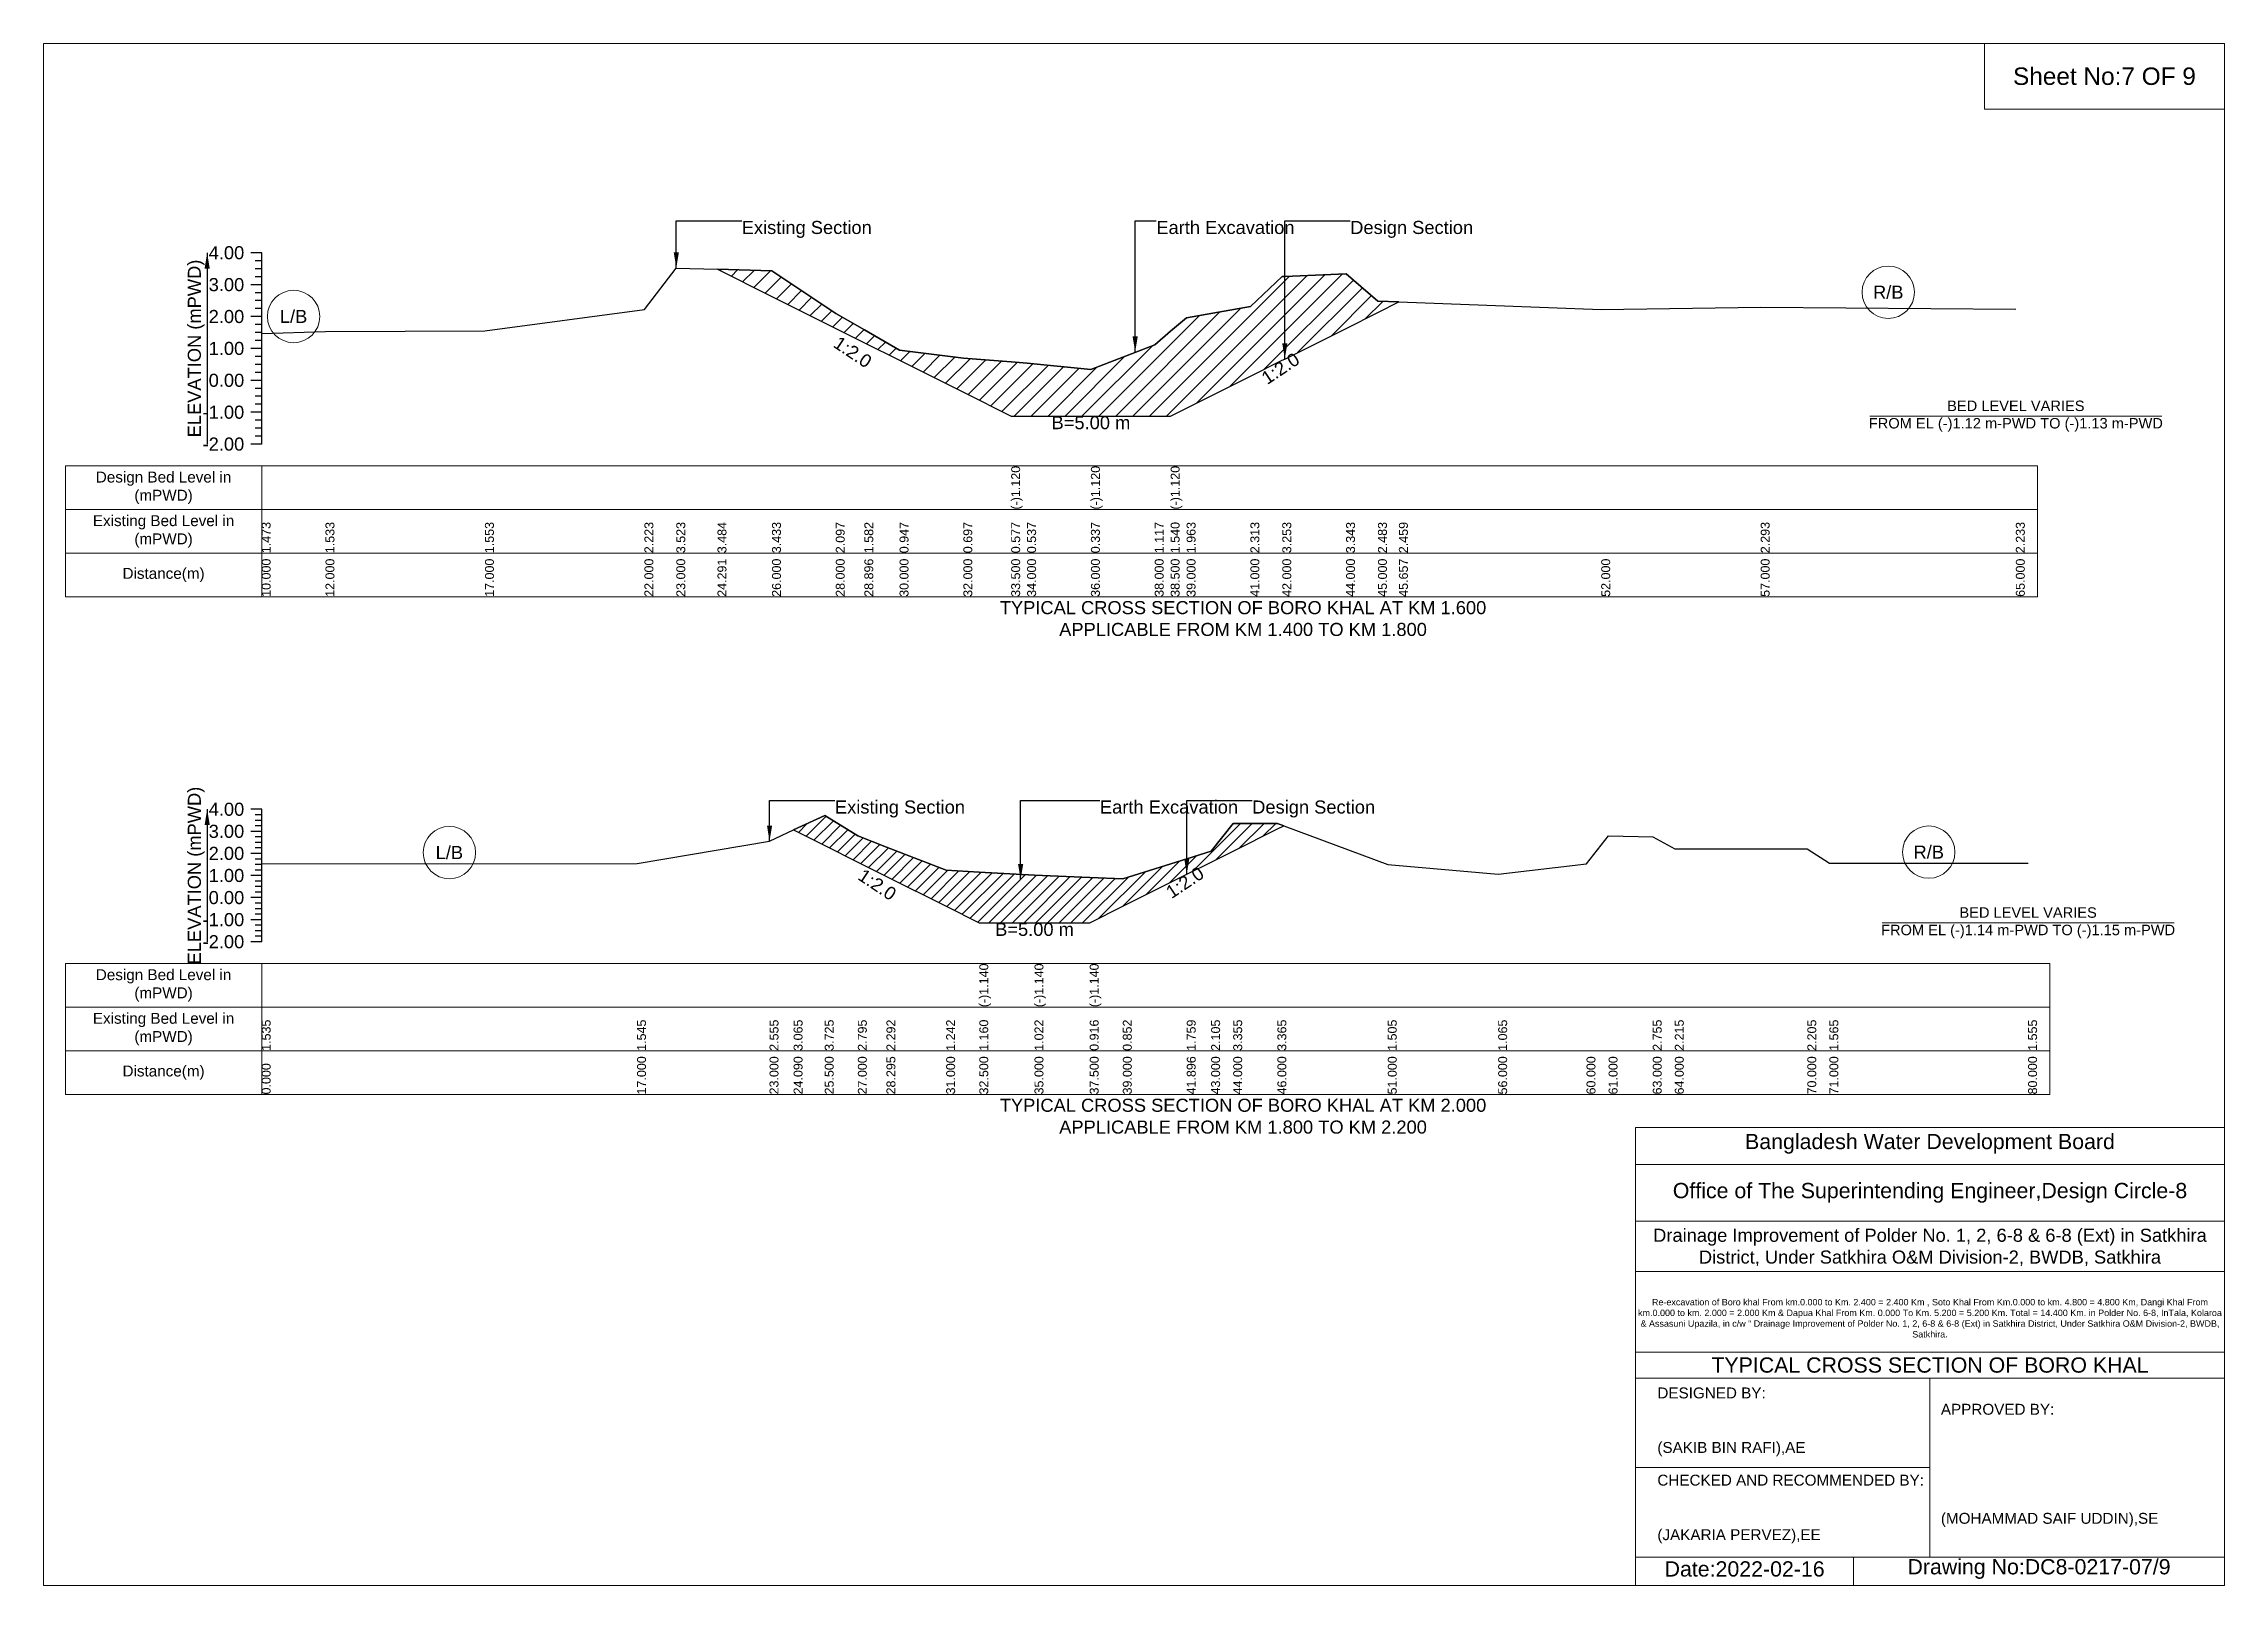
# Model space of a CAD drawing. Header units: inches. Extents: x 91000 to 538000, y -5656 to 0.
# Drawn here: x 280000 to 288000, y -5656 to 0 of the extents above; entities that cross this region are included whole.
import ezdxf

# ---------------------------------------------------------------- set-up
doc = ezdxf.new("R2010")
doc.units = ezdxf.units.IN
doc.header["$LTSCALE"] = 7
doc.header["$MEASUREMENT"] = 0
for name, color, linetype, lineweight in [('Cross section Data Border', 7, 'Continuous', 9), ('Cross Section Labels', 7, 'Continuous', 9), ('Existing_Bed_Level for Xsection', 7, 'Continuous', 25)]:
    doc.layers.add(name, color=color, linetype=linetype, lineweight=lineweight)
doc.styles.get("Standard").update_dxf_attribs({"font": 'arial.ttf'})
doc.dimstyles.get("Standard").update_dxf_attribs({"dimtxt": 45, "dimasz": 60, "dimexe": 0.18, "dimexo": 0.0625, "dimgap": 0.09, "dimtad": 0, "dimtih": 1, "dimtoh": 1, "dimdec": 4, "dimzin": 0, "dimdsep": 46, "dimtxsty": 'Standard', "dimcen": 0.09, "dimadec": 0, "dimazin": 0, "dimtfac": 1, "dimtdec": 4, "dimtofl": 0, "dimtmove": 0, "dimatfit": 3, "dimfxl": 1, "dimtolj": 1, "dimtzin": 0, "dimarcsym": 0})

msp = doc.modelspace()

# ---------------------------------------------------------------- texts
at = {"layer": 'Cross section Data Border', "char_height": 40, "width": 640, "attachment_point": 5}
for s, insert in [('Design Bed Level in (mPWD)', (280440, -1629.429)), ('Existing Bed Level in (mPWD)', (280440, -1789.429)), ('Distance(m)', (280440, -1949.429)), ('Design Bed Level in (mPWD)', (280440, -3455.012)), ('Existing Bed Level in (mPWD)', (280440, -3615.012)), ('Distance(m)', (280440, -3775.012))]:
    msp.add_mtext(s, dxfattribs=dict(at, insert=insert))
at = {"layer": 'Cross Section Labels'}
for s, insert, char_height, attachment_point in [('Sheet No:7 OF 9', (287560, -120), 64, 5), ('Existing Section', (282561, -650.429), 48, 1), ('Earth Excavation', (284082, -650.429), 48, 1), ('Design Section', (284793.19508, -650.429), 48, 1), ('R/B', (286767, -912.158), 48, 5), ('L/B', (280917, -1001.078), 48, 5), ('BED LEVEL VARIES ^JFROM EL (-)1.12 m-PWD TO (-)1.13 m-PWD', (287235, -1366.469), 38.4, 5), ('B=5.00 m', (283842, -1366.469), 48, 2), ('TYPICAL CROSS SECTION OF BORO KHAL AT KM 1.600^JAPPLICABLE FROM KM 1.400 TO KM 1.800', (284400, -2109.429), 48, 5), ('Existing Section', (282903, -2776.612), 48, 1), ('Earth Excavation', (283875, -2776.612), 48, 1), ('Design Section', (284433.59346, -2776.612), 48, 1), ('L/B', (281488.5, -2967.772), 48, 5), ('R/B', (286915.5, -2966.152), 48, 5), ('BED LEVEL VARIES ^JFROM EL (-)1.14 m-PWD TO (-)1.15 m-PWD', (287280, -3225.352), 38.4, 5), ('B=5.00 m', (283635, -3225.352), 48, 2), ('TYPICAL CROSS SECTION OF BORO KHAL AT KM 2.000^JAPPLICABLE FROM KM 1.800 TO KM 2.200', (284400, -3935.012), 48, 5), ('Bangladesh Water Development Board', (286920, -4036), 56, 5), ('Office of The Superintending Engineer,Design Circle-8', (286920, -4216), 56, 5)]:
    msp.add_mtext(s, dxfattribs=dict(at, insert=insert, char_height=char_height, attachment_point=attachment_point))
at = {"layer": 'Cross Section Labels', "char_height": 48, "attachment_point": 2}
for insert, rotation in [((282981.55213, -1111.74506), 326.309932474), ((284523.94508, -1171.74646), 33.690067526), ((283071.63998, -3065.17199), 326.309932474), ((284173.34346, -3057.43027), 33.690067526)]:
    msp.add_mtext('1:2.0', dxfattribs=dict(at, insert=insert, rotation=rotation))
at = {"layer": 'Cross Section Labels'}
for s, insert, char_height, width, attachment_point in [('Drainage Improvement of Polder No. 1, 2, 6-8 & 6-8 (Ext) in Satkhira District, Under Satkhira O&M Division-2, BWDB, Satkhira', (286920, -4416), 48, 2240, 5), ('Re-excavation of Boro khal From km.0.000 to Km. 2.400 = 2.400 Km , Soto Khal From Km.0.000 to km. 4.800 = 4.800 Km, Dangi Khal From km.0.000 to km. 2.000 = 2.000 Km & Dapua Khal From Km. 0.000 To Km. 5.200 = 5.200 Km. Total = 14.400 Km. in Polder No. 6-8, InTala, Kolaroa & Assasuni Upazila, in c/w “ Drainage Improvement of Polder No. 1, 2, 6-8 & 6-8 (Ext) in Satkhira District, Under Satkhira O&M Division-2, BWDB, Satkhira.', (286920, -4676), 23.56497918, 2160, 5), ('TYPICAL CROSS SECTION OF BORO KHAL', (286920, -4848), 56, 2240, 5), ('DESIGNED BY:^J^J^J(SAKIB BIN RAFI),AE', (285920, -5056), 40, 1120, 4), ('APPROVED BY:^J^J^J^J^J^J(MOHAMMAD SAIF UDDIN),SE', (286960, -5216), 40, 1120, 4), ('CHECKED AND RECOMMENDED BY:^J^J^J(JAKARIA PERVEZ),EE', (285920, -5376), 40, 1120, 4), ('Date:2022-02-16', (286240, -5596), 56, 1120, 5), ('Drawing No:DC8-0217-07/9', (287320, -5596), 56, 1760, 5)]:
    msp.add_mtext(s, dxfattribs=dict(at, insert=insert, char_height=char_height, width=width, attachment_point=attachment_point))
at = {"layer": 'Existing_Bed_Level for Xsection', "rotation": 90}
for s, insert, char_height, attachment_point in [('ELEVATION (mPWD)', (280560, -1118.429), 48, 5), ('(-)1.120', (283549.5, -1709.429), 32.8, 1), ('(-)1.120', (283842, -1709.429), 32.8, 1), ('(-)1.120', (284134.5, -1709.429), 32.8, 1), ('1.473', (280800, -1869.429), 32.8, 1), ('1.533', (281034, -1869.429), 32.8, 1), ('1.553', (281619, -1869.429), 32.8, 1), ('2.223', (282204, -1869.429), 32.8, 1), ('3.523', (282321, -1869.429), 32.8, 1), ('3.484', (282472.10426, -1869.429), 32.8, 1), ('3.433', (282672, -1869.429), 32.8, 1), ('2.097', (282906, -1869.429), 32.8, 1), ('1.582', (283010.80213, -1869.429), 32.8, 1), ('0.947', (283140, -1869.429), 32.8, 1), ('0.697', (283374, -1869.429), 32.8, 1), ('0.577', (283549.5, -1869.429), 32.8, 1), ('0.537', (283608, -1869.429), 32.8, 1), ('0.337', (283842, -1869.429), 32.8, 1), ('1.117', (284076, -1869.429), 32.8, 1), ('1.540', (284134.5, -1869.429), 32.8, 1), ('1.963', (284193, -1869.429), 32.8, 1), ('2.313', (284427, -1869.429), 32.8, 1), ('3.253', (284544, -1869.429), 32.8, 1), ('3.343', (284778, -1869.429), 32.8, 1), ('2.483', (284895, -1869.429), 32.8, 1), ('2.459', (284971.89016, -1869.429), 32.8, 1), ('2.293', (286299, -1869.429), 32.8, 1), ('2.233', (287235, -1869.429), 32.8, 1), ('10.000', (280800, -2029.429), 32.8, 1), ('12.000', (281034, -2029.429), 32.8, 1), ('17.000', (281619, -2029.429), 32.8, 1), ('22.000', (282204, -2029.429), 32.8, 1), ('23.000', (282321, -2029.429), 32.8, 1), ('24.291', (282472.10426, -2029.429), 32.8, 1), ('26.000', (282672, -2029.429), 32.8, 1), ('28.000', (282906, -2029.429), 32.8, 1), ('28.896', (283010.80213, -2029.429), 32.8, 1), ('30.000', (283140, -2029.429), 32.8, 1), ('32.000', (283374, -2029.429), 32.8, 1), ('33.500', (283549.5, -2029.429), 32.8, 1), ('34.000', (283608, -2029.429), 32.8, 1), ('36.000', (283842, -2029.429), 32.8, 1), ('38.000', (284076, -2029.429), 32.8, 1), ('38.500', (284134.5, -2029.429), 32.8, 1), ('39.000', (284193, -2029.429), 32.8, 1), ('41.000', (284427, -2029.429), 32.8, 1), ('42.000', (284544, -2029.429), 32.8, 1), ('44.000', (284778, -2029.429), 32.8, 1), ('45.000', (284895, -2029.429), 32.8, 1), ('45.657', (284971.89016, -2029.429), 32.8, 1), ('52.000', (285714, -2029.429), 32.8, 1), ('57.000', (286299, -2029.429), 32.8, 1), ('65.000', (287235, -2029.429), 32.8, 1), ('ELEVATION (mPWD)', (280560, -3052.012), 48, 5), ('(-)1.140', (283432.5, -3535.012), 32.8, 1), ('(-)1.140', (283635, -3535.012), 32.8, 1), ('(-)1.140', (283837.5, -3535.012), 32.8, 1), ('1.535', (280800, -3695.012), 32.8, 1), ('1.545', (282177, -3695.012), 32.8, 1), ('2.555', (282663, -3695.012), 32.8, 1), ('3.065', (282751.27996, -3695.012), 32.8, 1), ('3.725', (282865.5, -3695.012), 32.8, 1), ('2.795', (282987, -3695.012), 32.8, 1), ('2.292', (283091.88998, -3695.012), 32.8, 1), ('1.242', (283311, -3695.012), 32.8, 1), ('1.160', (283432.5, -3695.012), 32.8, 1), ('1.022', (283635, -3695.012), 32.8, 1), ('0.916', (283837.5, -3695.012), 32.8, 1), ('0.852', (283959, -3695.012), 32.8, 1), ('1.759', (284193.59346, -3695.012), 32.8, 1), ('2.105', (284283, -3695.012), 32.8, 1), ('3.355', (284364, -3695.012), 32.8, 1), ('3.365', (284526, -3695.012), 32.8, 1), ('1.505', (284931, -3695.012), 32.8, 1), ('1.065', (285336, -3695.012), 32.8, 1), ('2.755', (285903, -3695.012), 32.8, 1), ('2.215', (285984, -3695.012), 32.8, 1), ('2.205', (286470, -3695.012), 32.8, 1), ('1.565', (286551, -3695.012), 32.8, 1), ('1.555', (287280, -3695.012), 32.8, 1), ('0.000', (280800, -3855.012), 32.8, 1), ('17.000', (282177, -3855.012), 32.8, 1), ('23.000', (282663, -3855.012), 32.8, 1), ('24.090', (282751.27996, -3855.012), 32.8, 1), ('25.500', (282865.5, -3855.012), 32.8, 1), ('27.000', (282987, -3855.012), 32.8, 1), ('28.295', (283091.88998, -3855.012), 32.8, 1), ('31.000', (283311, -3855.012), 32.8, 1), ('32.500', (283432.5, -3855.012), 32.8, 1), ('35.000', (283635, -3855.012), 32.8, 1), ('37.500', (283837.5, -3855.012), 32.8, 1), ('39.000', (283959, -3855.012), 32.8, 1), ('41.896', (284193.59346, -3855.012), 32.8, 1), ('43.000', (284283, -3855.012), 32.8, 1), ('44.000', (284364, -3855.012), 32.8, 1), ('46.000', (284526, -3855.012), 32.8, 1), ('51.000', (284931, -3855.012), 32.8, 1), ('56.000', (285336, -3855.012), 32.8, 1), ('60.000', (285660, -3855.012), 32.8, 1), ('61.000', (285741, -3855.012), 32.8, 1), ('63.000', (285903, -3855.012), 32.8, 1), ('64.000', (285984, -3855.012), 32.8, 1), ('70.000', (286470, -3855.012), 32.8, 1), ('71.000', (286551, -3855.012), 32.8, 1), ('80.000', (287280, -3855.012), 32.8, 1)]:
    msp.add_mtext(s, dxfattribs=dict(at, insert=insert, char_height=char_height, attachment_point=attachment_point))
at = {"layer": 'Existing_Bed_Level for Xsection', "char_height": 48, "attachment_point": 6}
for s, insert in [('4.00', (280736, -767.429)), ('3.00', (280736, -884.429)), ('2.00', (280736, -1001.429)), ('1.00', (280736, -1118.429)), ('0.00', (280736, -1235.429)), ('-1.00', (280736, -1352.429)), ('-2.00', (280736, -1469.429)), ('4.00', (280736, -2809.012)), ('3.00', (280736, -2890.012)), ('2.00', (280736, -2971.012)), ('1.00', (280736, -3052.012)), ('0.00', (280736, -3133.012)), ('-1.00', (280736, -3214.012)), ('-2.00', (280736, -3295.012))]:
    msp.add_mtext(s, dxfattribs=dict(at, insert=insert))

# ---------------------------------------------------------------- hatches: boundary and pattern name
at = {"layer": 'Existing_Bed_Level for Xsection'}
h = msp.add_hatch(dxfattribs=at)
h.set_pattern_fill('ANSI31', color=256, scale=351, style=0)
h.paths.add_polyline_path([(282472.10426, -827.77113), (282672, -927.719), (282906, -1044.719), (283010.80213, -1097.12006), (283140, -1161.719), (283374, -1278.719), (283549.5, -1366.469), (283608, -1366.469), (283842, -1366.469), (284076, -1366.469), (284134.5, -1366.469), (284193, -1337.219), (284427, -1220.219), (284544, -1161.719), (284553.19508, -1157.12146), (284778, -1044.719), (284895, -986.219), (284971.89016, -947.77392), (284895, -944.918), (284778, -844.298), (284553.19508, -854.41422), (284544, -854.828), (284427, -964.808), (284193, -1005.758), (284134.5, -1055.249), (284076, -1104.74), (283842, -1196), (283608, -1172.6), (283549.5, -1167.92), (283374, -1153.88), (283140, -1124.63), (283010.80213, -1050.34122), (282906, -990.08), (282672, -833.768)])
h = msp.add_hatch(dxfattribs=at)
h.set_pattern_fill('ANSI31', color=256, scale=243, style=0)
h.paths.add_polyline_path([(282751.27996, -2884.74198), (282865.5, -2941.852), (282987, -3002.602), (283091.88998, -3055.04699), (283311, -3164.602), (283432.5, -3225.352), (283635, -3225.352), (283837.5, -3225.352), (283959, -3164.602), (284193.59346, -3047.30527), (284283, -3002.602), (284364, -2962.102), (284526, -2881.102), (284549.68693, -2869.25854), (284526, -2860.447), (284364, -2861.257), (284283, -2962.507), (284193.59346, -2990.5136), (283959, -3064), (283837.5, -3058.83625), (283635, -3050.23), (283432.5, -3039.0925), (283311, -3032.41), (283091.88998, -2947.34053), (282987, -2906.617), (282865.5, -2831.287)])

# ---------------------------------------------------------------- linework, layer by layer
at = {"layer": 'Cross section Data Border'}
for points in [[(280080, -1549.429), (287315, -1549.429), (287315, -2029.429), (280080, -2029.429)], [(280080, -3375.012), (287360, -3375.012), (287360, -3855.012), (280080, -3855.012)]]:
    msp.add_lwpolyline(points, close=True, dxfattribs=at)
for points in [[(280800, -1549.429), (280800, -2029.429)], [(280080, -1709.429), (287315, -1709.429)], [(280080, -1869.429), (287315, -1869.429)], [(280800, -3375.012), (280800, -3855.012)], [(280080, -3535.012), (287360, -3535.012)], [(280080, -3695.012), (287360, -3695.012)]]:
    msp.add_lwpolyline(points, dxfattribs=at)
at = {"layer": 'Cross Section Labels'}
for points in [[(280000, 0), (288000, 0), (288000, -5656), (280000, -5656)], [(287120, 0), (288000, 0), (288000, -240), (287120, -240)]]:
    msp.add_lwpolyline(points, close=True, dxfattribs=at)
for points in [[(286699.19427, -1366.469), (287770.80573, -1366.469)], [(286744.19427, -3225.352), (287815.80573, -3225.352)], [(285840, -5656), (285840, -3976), (288000, -3976)], [(285840, -4112), (288000, -4112)], [(285840, -4320), (288000, -4320)], [(285840, -4504), (288000, -4504)], [(285840, -4800), (288000, -4800)], [(285840, -4896), (288000, -4896)], [(286920, -4896), (286920, -5552)], [(285840, -5224), (286920, -5224)], [(285840, -5552), (288000, -5552)], [(286640, -5552), (286640, -5656)]]:
    msp.add_lwpolyline(points, dxfattribs=at)
for centre in [(286767, -912.158), (280917, -1001.078), (281488.5, -2967.772), (286915.5, -2966.152)]:
    msp.add_circle(centre, 96, dxfattribs=at)
at = {"layer": 'Existing_Bed_Level for Xsection'}
for points in [[(280800, -767.429), (280760, -767.429)], [(280800, -796.679), (280776, -796.679)], [(280800, -1469.429), (280800, -1352.429), (280800, -1235.429), (280800, -1118.429), (280800, -1001.429), (280800, -884.429), (280800, -767.429)], [(280800, -825.929), (280776, -825.929)], [(280800, -855.179), (280776, -855.179)], [(280800, -1063.088), (281034, -1056.068), (281619, -1053.728), (282204, -975.338), (282321, -823.238), (282472.10426, -827.77113), (282672, -833.768), (282906, -990.08), (283010.80213, -1050.34122), (283140, -1124.63), (283374, -1153.88), (283549.5, -1167.92), (283549.5, -1167.92), (283608, -1172.6), (283842, -1196), (283842, -1196), (284076, -1104.74), (284134.5, -1055.249), (284134.5, -1055.249), (284193, -1005.758), (284427, -964.808), (284544, -854.828), (284553.19508, -854.41422), (284778, -844.298), (284895, -944.918), (284971.89016, -947.77392), (285714, -975.338), (286299, -967.148), (287235, -974.168)], [(280800, -884.429), (280760, -884.429)], [(280800, -913.679), (280776, -913.679)], [(280800, -942.929), (280776, -942.929)], [(280800, -1001.429), (280760, -1001.429)], [(280800, -972.179), (280776, -972.179)], [(280800, -1030.679), (280776, -1030.679)], [(280800, -1118.429), (280760, -1118.429)], [(280800, -1059.929), (280776, -1059.929)], [(280800, -1089.179), (280776, -1089.179)], [(280800, -1147.679), (280776, -1147.679)], [(280800, -1176.929), (280776, -1176.929)], [(280800, -1235.429), (280760, -1235.429)], [(280800, -1206.179), (280776, -1206.179)], [(280800, -1264.679), (280776, -1264.679)], [(280800, -1352.429), (280760, -1352.429)], [(280800, -1293.929), (280776, -1293.929)], [(280800, -1323.179), (280776, -1323.179)], [(280800, -1381.679), (280776, -1381.679)], [(280800, -1410.929), (280776, -1410.929)], [(280800, -1469.429), (280760, -1469.429)], [(280800, -1440.179), (280776, -1440.179)], [(280800, -2809.012), (280760, -2809.012)], [(280800, -2829.262), (280776, -2829.262)], [(280800, -2849.512), (280776, -2849.512)], [(280800, -2869.762), (280776, -2869.762)], [(280800, -3295.012), (280800, -3214.012), (280800, -3133.012), (280800, -3052.012), (280800, -2971.012), (280800, -2890.012), (280800, -2809.012)], [(280800, -3008.677), (282177, -3007.867), (282663, -2926.057), (282751.27996, -2884.74198), (282865.5, -2831.287), (282987, -2906.617), (283091.88998, -2947.34053), (283311, -3032.41), (283432.5, -3039.0925), (283432.5, -3039.0925), (283635, -3050.23), (283635, -3050.23), (283837.5, -3058.83625), (283837.5, -3058.83625), (283959, -3064), (284193.59346, -2990.5136), (284283, -2962.507), (284364, -2861.257), (284526, -2860.447), (284549.68693, -2869.25854), (284931, -3011.107), (285336, -3046.747), (285660, -3008.677), (285741, -2906.617), (285903, -2909.857), (285984, -2953.597), (286470, -2954.407), (286551, -3006.247), (287280, -3007.057)], [(280800, -2890.012), (280760, -2890.012)], [(280800, -2910.262), (280776, -2910.262)], [(280800, -2930.512), (280776, -2930.512)], [(280800, -2950.762), (280776, -2950.762)], [(280800, -2971.012), (280760, -2971.012)], [(280800, -2991.262), (280776, -2991.262)], [(280800, -3011.512), (280776, -3011.512)], [(280800, -3031.762), (280776, -3031.762)], [(280800, -3052.012), (280760, -3052.012)], [(280800, -3072.262), (280776, -3072.262)], [(280800, -3092.512), (280776, -3092.512)], [(280800, -3112.762), (280776, -3112.762)], [(280800, -3133.012), (280760, -3133.012)], [(280800, -3153.262), (280776, -3153.262)], [(280800, -3173.512), (280776, -3173.512)], [(280800, -3193.762), (280776, -3193.762)], [(280800, -3214.012), (280760, -3214.012)], [(280800, -3234.262), (280776, -3234.262)], [(280800, -3254.512), (280776, -3254.512)], [(280800, -3274.762), (280776, -3274.762)], [(280800, -3295.012), (280760, -3295.012)]]:
    msp.add_lwpolyline(points, dxfattribs=at)
for points in [[(282472.10426, -827.77113), (282672, -927.719), (282906, -1044.719), (283010.80213, -1097.12006), (283140, -1161.719), (283374, -1278.719), (283549.5, -1366.469), (283549.5, -1366.469), (283608, -1366.469), (283842, -1366.469), (283842, -1366.469), (284076, -1366.469), (284134.5, -1366.469), (284134.5, -1366.469), (284193, -1337.219), (284427, -1220.219), (284544, -1161.719), (284553.19508, -1157.12146), (284778, -1044.719), (284895, -986.219), (284971.89016, -947.77392), (284971.89016, -947.77392), (284971.89016, -947.77392), (284895, -944.918), (284778, -844.298), (284553.19508, -854.41422), (284544, -854.828), (284427, -964.808), (284193, -1005.758), (284134.5, -1055.249), (284134.5, -1055.249), (284076, -1104.74), (283842, -1196), (283842, -1196), (283608, -1172.6), (283549.5, -1167.92), (283549.5, -1167.92), (283374, -1153.88), (283140, -1124.63), (283010.80213, -1050.34122), (282906, -990.08), (282672, -833.768)], [(282751.27996, -2884.74198), (282751.27996, -2884.74198), (282865.5, -2941.852), (282987, -3002.602), (283091.88998, -3055.04699), (283311, -3164.602), (283432.5, -3225.352), (283432.5, -3225.352), (283635, -3225.352), (283635, -3225.352), (283837.5, -3225.352), (283837.5, -3225.352), (283959, -3164.602), (284193.59346, -3047.30527), (284283, -3002.602), (284364, -2962.102), (284526, -2881.102), (284549.68693, -2869.25854), (284549.68693, -2869.25854), (284549.68693, -2869.25854), (284526, -2860.447), (284364, -2861.257), (284283, -2962.507), (284193.59346, -2990.5136), (283959, -3064), (283837.5, -3058.83625), (283837.5, -3058.83625), (283635, -3050.23), (283635, -3050.23), (283432.5, -3039.0925), (283432.5, -3039.0925), (283311, -3032.41), (283091.88998, -2947.34053), (282987, -2906.617), (282865.5, -2831.287), (282751.27996, -2884.74198)]]:
    msp.add_lwpolyline(points, close=True, dxfattribs=at)

msp.set_redraw_order([(e.dxf.handle, doc.entitydb.next_handle()) for e in msp.query("TEXT MTEXT ATTDEF DIMENSION ARC_DIMENSION")])  # texts and dimensions are drawn at this point

# ---------------------------------------------------------------- leaders
at = {"layer": 'Cross Section Labels', "annotation_type": 0, "has_hookline": 1, "hookline_direction": 0}
for points, text_width in [([(282321, -823.238), (282321, -650.429), (282560.91, -650.429)], 467.16508), ([(284004.25528, -1131.70957), (284004.25528, -650.429), (284081.91, -650.429)], 496.99318), ([(284553.19508, -1157.12146), (284553.19508, -650.429), (284793.10508, -650.429)], 441.23329), ([(282663, -2926.057), (282663, -2776.612), (282902.91, -2776.612)], 467.16508), ([(283584.1138, -3066.87967), (283584.1138, -2776.612), (283874.91, -2776.612)], 496.99318), ([(284193.59346, -3047.30527), (284193.59346, -2776.612), (284433.50346, -2776.612)], 441.23329)]:
    msp.add_leader(points, dimstyle='Standard', override={"dimasz": 57.6}, dxfattribs=dict(at, text_width=text_width))
at = {"layer": 'Existing_Bed_Level for Xsection'}
for points in [[(280600, -767.429), (280600, -1469.429)], [(280600, -2809.012), (280600, -3295.012)]]:
    msp.add_leader(points, dimstyle='Standard', override={"dimasz": 57.6}, dxfattribs=at)

doc.saveas('drawing.dxf')
